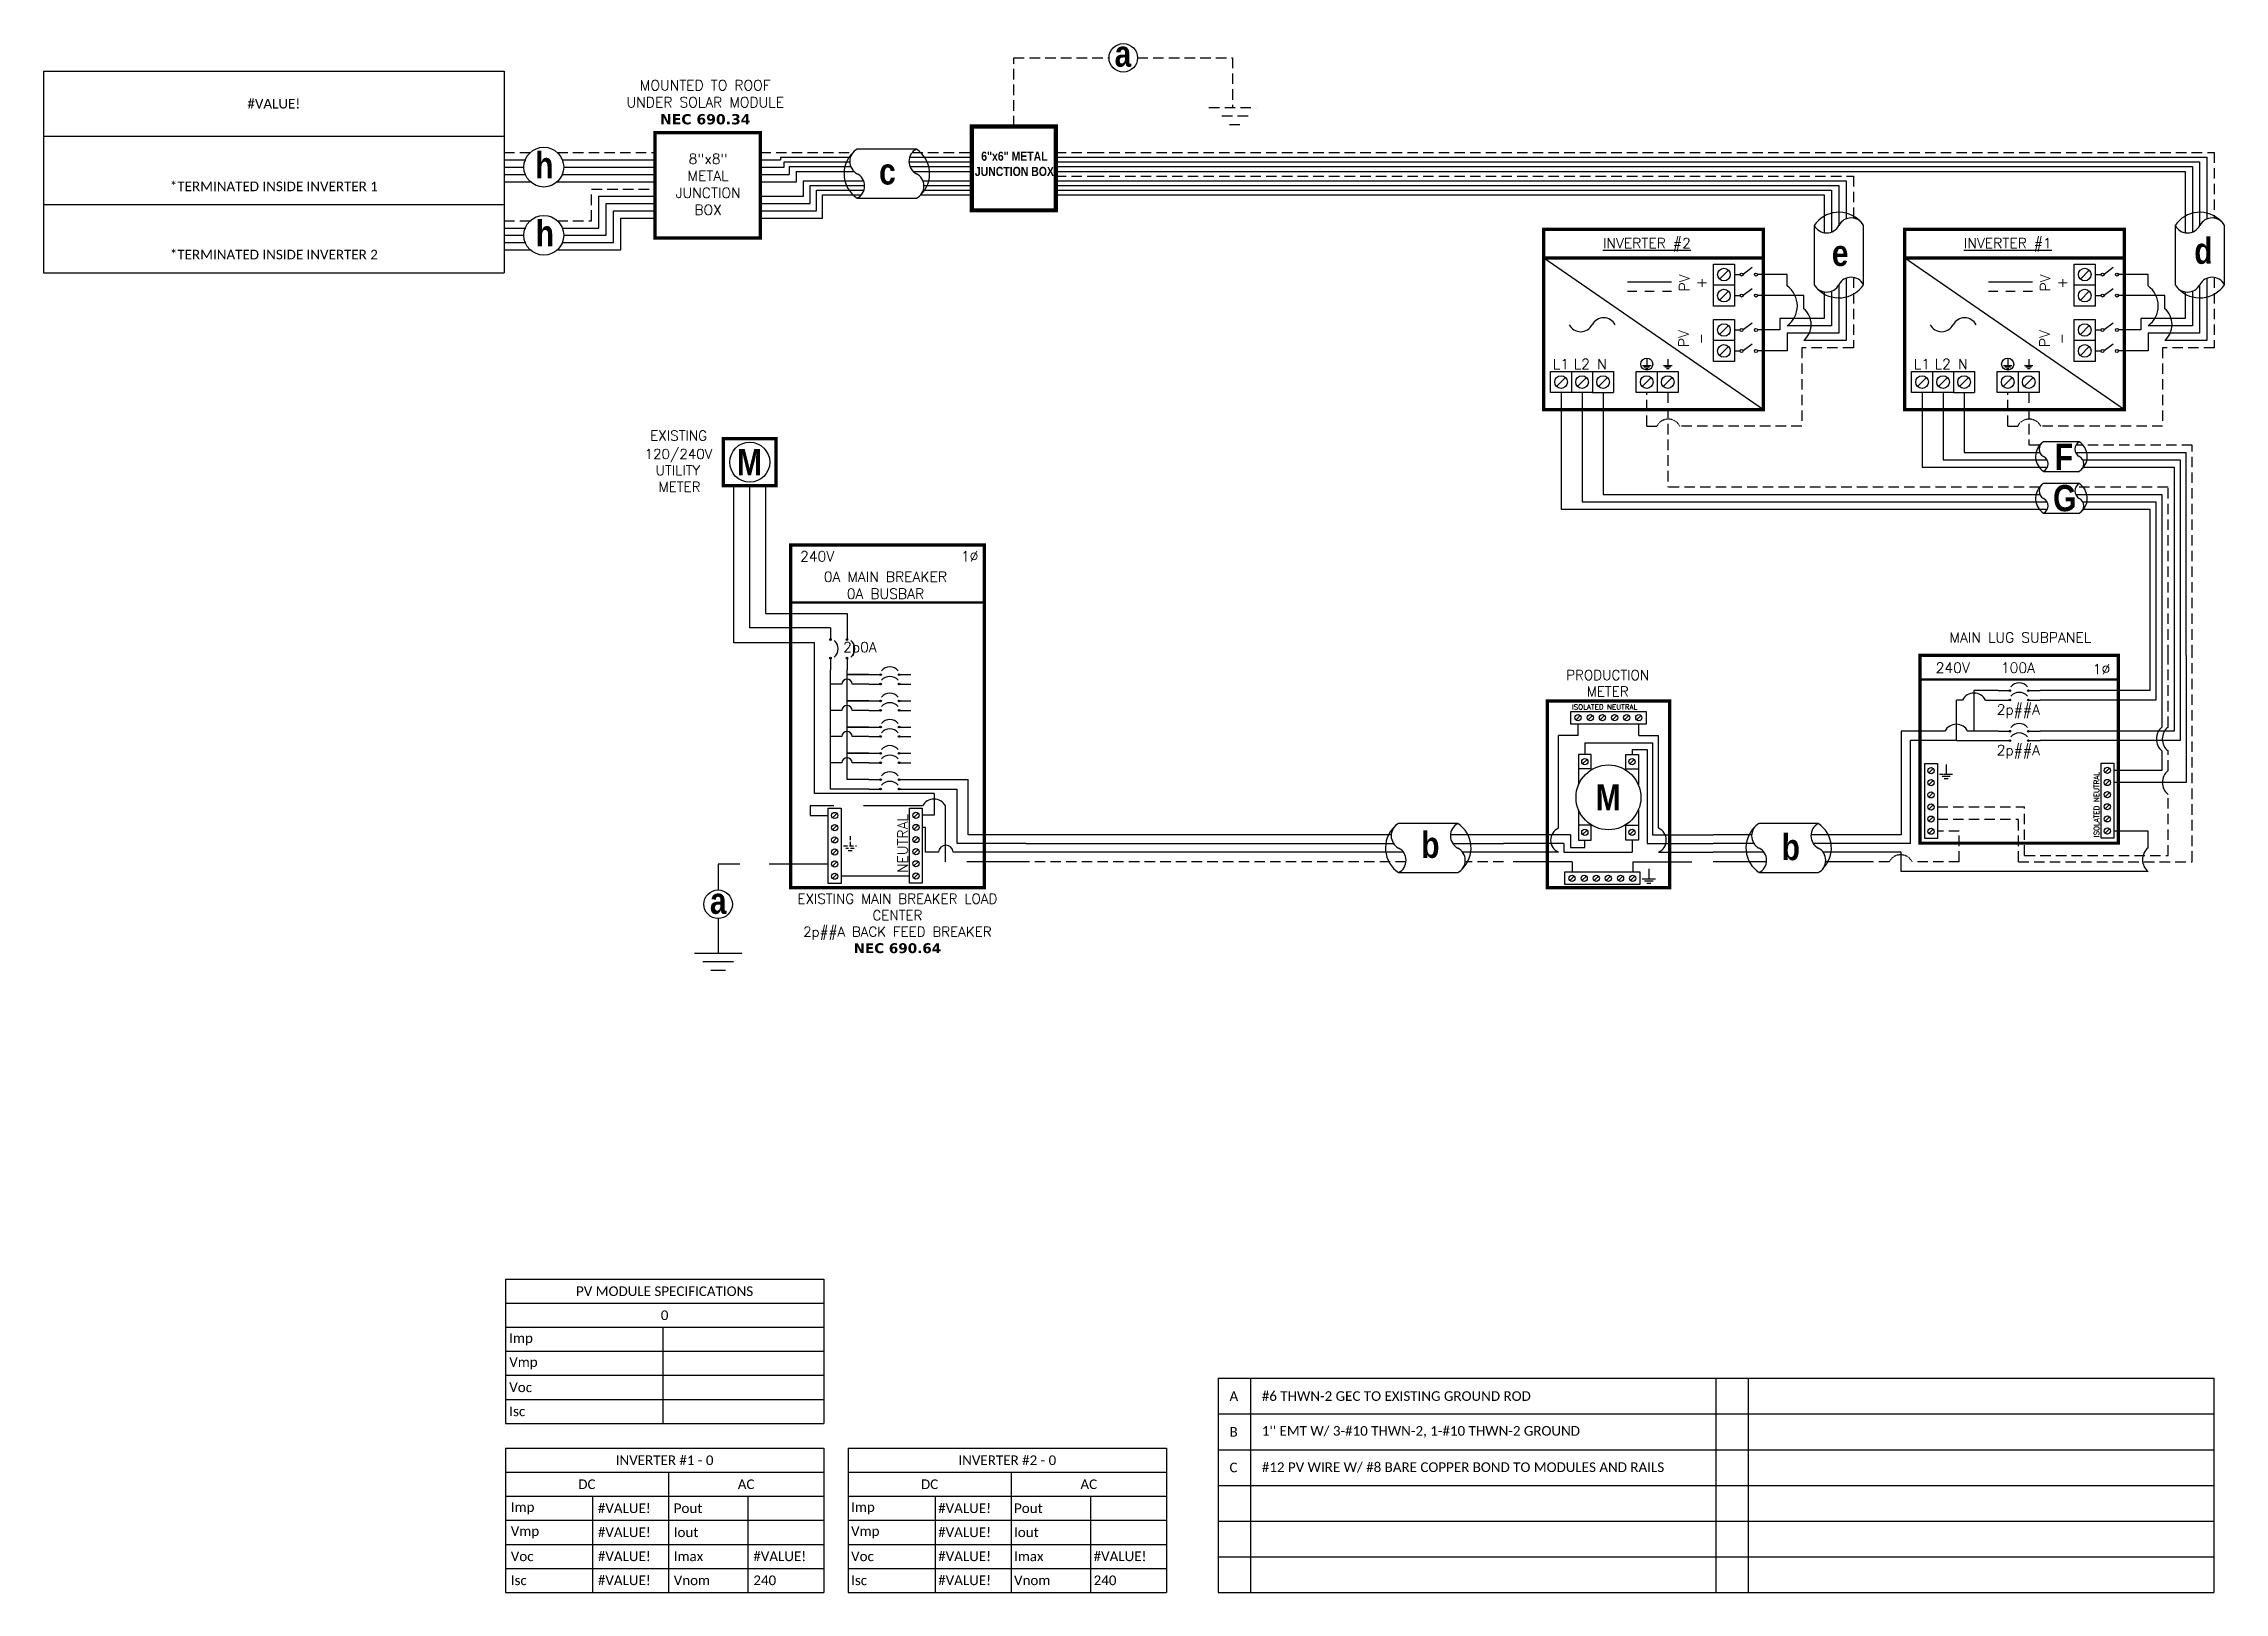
# Model space of a CAD drawing. Header units: feet. Extents: x 7090 to 7872, y 15293 to 15848.
import ezdxf

# ---------------------------------------------------------------- set-up
doc = ezdxf.new("R2010")
doc.units = ezdxf.units.FT
doc.header["$MEASUREMENT"] = 0
doc.linetypes.add('HIDDEN', pattern=[0.375, 0.25, -0.125])
for name, color, linetype in [('ONE LINE BLOCKS', 7, 'Continuous'), ('TABLES', 7, 'Continuous'), ('TEXT', 7, 'Continuous'), ('Z - TITLEBLOCK TXT', 7, 'Continuous')]:
    doc.layers.add(name, color=color, linetype=linetype)
doc.styles.add('ONE LINE TXT', font='techb___.ttf')
doc.styles.get("Standard").update_dxf_attribs({"font": 'simplex.shx'})

msp = doc.modelspace()

# ---------------------------------------------------------------- texts
at = {"layer": 'ONE LINE BLOCKS', "color": 1, "linetype": 'Continuous', "insert": (7438.22, 15809.36), "char_height": 3.2756, "width": 28.3929, "attachment_point": 2, "style": 'ONE LINE TXT'}
msp.add_mtext('6"x6" METAL JUNCTION BOX  ', dxfattribs=at)
at = {"layer": 'TABLES', "color": 1, "linetype": 'Continuous'}
for s, p in [('%%UINVERTER #2', (7649.27, 15774.7)), ('%%UINVERTER #1', (7778.7, 15774.7))]:
    msp.add_text(s, height=3.6576, dxfattribs=at).set_placement(p)
at = {"layer": 'TEXT', "color": 1, "attachment_point": 5}
for s, width, gutter_width, insert, char_height in [(' \\PMOUNTED TO ROOF \\PUNDER SOLAR MODULE\\P{\\fVerdana|b1|i0|c0|p34;NEC 690.34}', 70.2138, 7.17, (7327.36, 15830.09), 3.6576), ('8"x8" METAL JUNCTION BOX ', 0.4767, 7.17, (7328.39, 15797.64), 3.6576), ('L1', 0.1481, 0.75, (7634.22, 15733.13), 3.658), ('L2', 0.1481, 0.75, (7641.68, 15733.16), 3.658), ('N', 0.1481, 0.75, (7648.93, 15733.1), 3.66), ('L1', 0.1481, 0.75, (7763.65, 15733.13), 3.658), ('L2', 0.1481, 0.75, (7771.11, 15733.16), 3.658), ('N', 0.1481, 0.75, (7778.36, 15733.1), 3.66)]:
    msp.add_mtext_dynamic_manual_height_columns(s, width=width, gutter_width=gutter_width, heights=[0], dxfattribs=dict(at, insert=insert, char_height=char_height))
at = {"layer": 'TEXT', "color": 1, "char_height": 3.658, "attachment_point": 5, "rotation": 90}
for s, width, insert in [('PV +', 2.8378, (7681.49, 15762.26)), ('PV +', 2.8378, (7810.92, 15762.26)), ('PV -', 2.8013, (7681.26, 15742.28)), ('PV -', 2.8013, (7810.7, 15742.28))]:
    msp.add_mtext_dynamic_manual_height_columns(s, width=width, gutter_width=0.75, heights=[0], dxfattribs=dict(at, insert=insert))
at = {"layer": 'Z - TITLEBLOCK TXT', "color": 1, "linetype": 'Continuous', "char_height": 9.3833, "attachment_point": 1, "style": 'ONE LINE TXT'}
for s, insert in [('{\\W1;\\C256;a}', (7474.15, 15849.19)), ('{\\W1;\\C256;h}', (7266.37, 15809.21)), ('{\\W1;\\C256;c}', (7389.7, 15806.95)), ('{\\W1;\\C256;h}', (7266.57, 15784.74)), ('{\\W1;\\C256;e}', (7731.35, 15777.71)), ('{\\W1;\\C256;d}', (7861.32, 15778.5)), ('{\\W1;\\C256;F}', (7811.3, 15704.59)), ('{\\W1;\\C256;G}', (7810.69, 15689.77)), ('{\\W1;\\C256;b}', (7584.1, 15565.4)), ('{\\W1;\\C256;b}', (7713.35, 15564.59))]:
    msp.add_mtext_dynamic_manual_height_columns(s, width=0.1385, gutter_width=2.13, heights=[0], dxfattribs=dict(at, insert=insert))

# ---------------------------------------------------------------- blocks, each defined once
blk = doc.blocks.new('*T13')
at = {"layer": 'Z - TITLEBLOCK TXT', "color": 0, "lineweight": -2, "transparency": 16777216}
for p, q in [((0, 0), (165.11, 0)), ((0, 0), (0, -72.27)), ((165.11, 0), (165.11, -72.27)), ((0, -23.32), (165.11, -23.32)), ((0, -47.8), (165.11, -47.8)), ((0, -72.27), (165.11, -72.27))]:
    blk.add_line(p, q, dxfattribs=at)
at = {"layer": 'Z - TITLEBLOCK TXT', "color": 0, "linetype": 'Continuous', "transparency": 16777216, "char_height": 3.4544, "width": 156.9097, "attachment_point": 5}
for s, insert in [('{\\fCalibri|b0|i0|c0;#VALUE!', (82.56, -11.66)), ('{\\fCalibri|b0|i0|c0;^J^J*TERMINATED INSIDE INVERTER 1', (82.56, -35.56)), ('{\\fCalibri|b0|i0|c0;^J^J*TERMINATED INSIDE INVERTER 2', (82.56, -60.03))]:
    blk.add_mtext(s, dxfattribs=dict(at, insert=insert))
blk = doc.blocks.new('*U16')
at = {"layer": 'ONE LINE BLOCKS', "linetype": 'Continuous'}
h = blk.add_hatch(color=1, dxfattribs=at)
h.dxf.hatch_style = 1
edge = h.paths.add_edge_path()
edge.add_arc((32.25, -12.65), 0.291, 0, 360)
h = blk.add_hatch(color=1, dxfattribs=at)
h.dxf.hatch_style = 1
edge = h.paths.add_edge_path()
edge.add_arc((38.92, -12.65), 0.291, 0, 360)
h = blk.add_hatch(color=1, dxfattribs=at)
h.dxf.hatch_style = 1
edge = h.paths.add_edge_path()
edge.add_arc((32.25, -16.02), 0.291, 0, 360)
h = blk.add_hatch(color=1, dxfattribs=at)
h.dxf.hatch_style = 1
edge = h.paths.add_edge_path()
edge.add_arc((38.92, -16.02), 0.291, 0, 360)
h = blk.add_hatch(color=1, dxfattribs=at)
h.dxf.hatch_style = 1
edge = h.paths.add_edge_path()
edge.add_arc((32.25, -27.21), 0.291, 0, 360)
h = blk.add_hatch(color=1, dxfattribs=at)
h.dxf.hatch_style = 1
edge = h.paths.add_edge_path()
edge.add_arc((32.25, -30.59), 0.291, 0, 360)
h = blk.add_hatch(color=1, dxfattribs=at)
h.dxf.hatch_style = 1
edge = h.paths.add_edge_path()
edge.add_arc((38.92, -27.21), 0.291, 0, 360)
h = blk.add_hatch(color=1, dxfattribs=at)
h.dxf.hatch_style = 1
edge = h.paths.add_edge_path()
edge.add_arc((38.92, -30.59), 0.291, 0, 360)
at = {"color": 7, "linetype": 'Continuous'}
for p, q in [((82.46, 0), (82.46, -12.65)), ((91.16, 0), (91.16, -27.21)), ((28.05, -12.65), (19.39, -12.65)), ((19.39, -12.65), (19.39, -27.21)), ((82.46, -12.65), (43.12, -12.65)), ((8.98, -27.21), (-6.7, -27.21)), ((-6.7, -27.21), (-6.7, -64.37)), ((28.05, -27.21), (17.22, -27.21)), ((91.16, -27.21), (43.12, -27.21)), ((-6.7, -64.37), (-20.02, -64.37))]:
    blk.add_line(p, q, dxfattribs=at)
at = {"color": 10, "linetype": 'Continuous'}
for p, q in [((84.64, 0), (84.64, -16.02)), ((93.34, 0), (93.34, -30.59)), ((13.1, -30.59), (13.1, -16.02)), ((15.27, -16.02), (13.1, -16.02)), ((23.51, -16.02), (28.05, -16.02)), ((84.64, -16.02), (43.12, -16.02)), ((13.1, -30.59), (-3.41, -30.59)), ((-3.41, -67.54), (-3.41, -30.59)), ((13.1, -30.59), (28.05, -30.59)), ((93.34, -30.59), (43.12, -30.59)), ((-3.41, -67.54), (-20.02, -67.54))]:
    blk.add_line(p, q, dxfattribs=at)
at = {"color": 253, "linetype": 'Continuous'}
for p, q in [((86.81, 0), (86.81, -25.72)), ((95.51, 0), (95.51, -45.61)), ((86.81, -34.27), (86.81, -41.26)), ((86.81, -41.26), (69.51, -41.26)), ((95.51, -45.61), (69.51, -45.61)), ((81.85, -63.01), (69.51, -63.01)), ((81.85, -69.04), (81.85, -63.01)), ((-6.7, -70.59), (-20.02, -70.59)), ((-6.7, -77.59), (-6.7, -70.59)), ((81.85, -77.59), (-6.7, -77.59))]:
    blk.add_line(p, q, dxfattribs=at)
at = {"color": 10, "linetype": 'Continuous'}
blk.add_arc((19.39, -18.18), 4.65, 27.66392, 152.33608, dxfattribs=at)
at = {"color": 7, "linetype": 'Continuous'}
blk.add_arc((13.1, -29.37), 4.65, 27.66392, 152.33608, dxfattribs=at)
at = {"color": 253, "linetype": 'Continuous'}
for centre in [(90.39, -29.99), (85.42, -73.31)]:
    blk.add_arc(centre, 5.58, 129.92155, 230.07845, dxfattribs=at)
at = {"layer": 'ONE LINE BLOCKS', "lineweight": 50}
blk.add_line((0, -8.7), (71.17, -8.7), dxfattribs=at)
at = {"layer": 'ONE LINE BLOCKS', "lineweight": 50, "const_width": 1.19}
blk.add_lwpolyline([(0, -67.37), (0, 0), (71.17, 0), (71.17, -67.37)], close=True, dxfattribs=at)
at = {"layer": 'TEXT', "color": 92, "linetype": 'HIDDEN', "ltscale": 15}
for p, q in [((88.99, -25.72), (88.99, 0)), ((97.69, -74.03), (97.69, 0)), ((88.99, -41.34), (88.99, -34.27)), ((6.27, -54.39), (37.56, -54.39)), ((37.56, -71.85), (37.56, -54.39)), ((88.99, -71.85), (88.99, -49.89)), ((6.27, -58.74), (35.36, -58.74)), ((35.36, -74.03), (35.36, -58.74)), ((14.11, -63.09), (6.27, -63.09)), ((14.11, -74.03), (14.11, -63.09)), ((-11.01, -74.03), (-20.02, -74.03)), ((14.11, -74.03), (-2.77, -74.03)), ((35.36, -74.03), (97.69, -74.03)), ((37.56, -71.85), (88.99, -71.85))]:
    blk.add_line(p, q, dxfattribs=at)
at = {"layer": 'TEXT', "color": 92, "linetype": 'HIDDEN', "flags": 128}
for points in [[(7.04, -42.61), (11.72, -42.61)], [(10.91, -43.48), (7.85, -43.48)], [(10.1, -44.35), (8.66, -44.35)], [(9.38, -39.11), (9.38, -42.61)]]:
    blk.add_lwpolyline(points, dxfattribs=at)
at = {"layer": 'TEXT', "color": 92, "linetype": 'Continuous', "ltscale": 4}
for centre in [(92.46, -29.99), (92.46, -45.61)]:
    blk.add_arc(centre, 5.51, 129.05896, 230.94104, dxfattribs=at)
at = {"layer": 'TEXT', "color": 92, "linetype": 'HIDDEN', "ltscale": 0.3}
blk.add_arc((-6.89, -76.19), 4.65, 27.66392, 152.33608, dxfattribs=at)
at = {"layer": 'Z - TITLEBLOCK TXT', "color": 1, "linetype": 'Continuous'}
for p, q in [((1.73, -65.68), (1.73, -38.74)), ((1.73, -38.74), (6.27, -38.74)), ((6.27, -38.74), (6.27, -65.68)), ((64.97, -65.61), (64.97, -38.67)), ((64.97, -38.67), (69.51, -38.67)), ((69.51, -38.67), (69.51, -65.61)), ((6.27, -65.68), (1.73, -65.68)), ((69.51, -65.61), (64.97, -65.61))]:
    blk.add_line(p, q, dxfattribs=at)
at = {"layer": 'Z - TITLEBLOCK TXT', "color": 4, "linetype": 'Continuous'}
for p, q in [((4.79, -40.55), (3.22, -42.12)), ((4.79, -44.9), (3.22, -46.47)), ((68.02, -40.48), (66.45, -42.05)), ((68.02, -44.83), (66.45, -46.4)), ((4.79, -49.25), (3.22, -50.82)), ((4.79, -53.6), (3.22, -55.17)), ((68.02, -49.18), (66.45, -50.75)), ((68.02, -53.53), (66.45, -55.1)), ((4.79, -57.95), (3.22, -59.52)), ((4.79, -62.3), (3.22, -63.87)), ((68.02, -57.88), (66.45, -59.45)), ((68.02, -62.23), (66.45, -63.8))]:
    blk.add_line(p, q, dxfattribs=at)
at = {"layer": 'Z - TITLEBLOCK TXT', "color": 1, "linetype": 'Continuous', "flags": 128}
for points in [[(28.05, -12.65), (32.25, -12.65)], [(28.05, -12.65), (32.25, -12.65)], [(38.92, -12.65), (43.12, -12.65)], [(28.05, -16.02), (32.25, -16.02)], [(28.05, -16.02), (32.25, -16.02)], [(38.92, -16.02), (43.12, -16.02)], [(28.05, -27.21), (32.25, -27.21)], [(28.05, -27.21), (32.25, -27.21)], [(28.05, -30.59), (32.25, -30.59)], [(28.05, -30.59), (32.25, -30.59)], [(38.92, -27.21), (43.12, -27.21)], [(38.92, -30.59), (43.12, -30.59)]]:
    blk.add_lwpolyline(points, dxfattribs=at)
at = {"layer": 'Z - TITLEBLOCK TXT', "color": 1, "linetype": 'Continuous'}
for centre in [(32.25, -12.65), (38.92, -12.65), (32.25, -16.02), (38.92, -16.02), (32.25, -27.21), (32.25, -30.59), (38.92, -27.21), (38.92, -30.59)]:
    blk.add_circle(centre, 0.291, dxfattribs=at)
at = {"layer": 'Z - TITLEBLOCK TXT', "color": 4, "linetype": 'Continuous'}
for centre in [(4, -41.33), (4, -45.69), (67.24, -41.26), (67.24, -45.61), (4, -50.04), (4, -54.39), (67.24, -49.96), (67.24, -54.31), (4, -58.74), (4, -63.09), (67.24, -58.66), (67.24, -63.01)]:
    blk.add_circle(centre, 1.11, dxfattribs=at)
at = {"layer": 'Z - TITLEBLOCK TXT', "color": 1, "linetype": 'Continuous'}
for centre in [(35.58, -13.84), (35.58, -17.22), (35.58, -28.4), (35.58, -31.78)]:
    blk.add_arc(centre, 3.93, 40.3392, 139.6608, dxfattribs=at)
at = {"layer": 'TABLES', "color": 1, "linetype": 'Continuous'}
for p in [(27.55, -21.26), (27.55, -35.82)]:
    blk.add_text('2p##A', height=3.658, dxfattribs=at).set_placement(p)
at = {"layer": 'TABLES', "color": 4, "linetype": 'Continuous'}
blk.add_text('ISOLATED NEUTRAL', height=1.8743, rotation=90, dxfattribs=at).set_placement((64.31, -65.25))
at = {"layer": 'TEXT', "color": 1, "attachment_point": 5}
for s, width, gutter_width, insert, char_height in [('MAIN LUG SUBPANEL ', 62.3984, 7.17, (36.04, 6.43), 3.6576), ('240V', 0.1481, 0.75, (11.79, -4.45), 3.658), ('100A', 0.1481, 0.75, (35.17, -4.45), 3.658), ('1∅', 0.1481, 0.75, (65.15, -4.96), 3.658)]:
    blk.add_mtext_dynamic_manual_height_columns(s, width=width, gutter_width=gutter_width, heights=[0], dxfattribs=dict(at, insert=insert, char_height=char_height))
blk = doc.blocks.new('M_METER PAN')
at = {"color": 253, "linetype": 'Continuous'}
for p, q in [((4.73, 8.02), (4.73, 8.75)), ((8.59, 8.02), (8.59, 8.75)), ((4.73, 8.02), (3.48, 8.02)), ((3.48, 2.14), (3.48, 8.02)), ((8.59, 8.02), (9.84, 8.02)), ((9.84, 2.14), (9.84, 8.02)), ((3.48, 0.61), (0, 0.61)), ((9.84, 0.61), (13.32, 0.61))]:
    blk.add_line(p, q, dxfattribs=at)
at = {"color": 7, "linetype": 'Continuous'}
for p, q in [((5.16, 7.56), (5.16, 6.82)), ((5.16, 7.56), (9.47, 7.56)), ((9.47, 7.56), (9.47, 1.71)), ((4.25, 1.71), (0, 1.71)), ((4.25, 1.71), (4.25, 0.9)), ((9.47, 1.71), (13.32, 1.71)), ((4.25, 0.9), (5.16, 0.9)), ((5.16, 0.9), (5.16, 1.37))]:
    blk.add_line(p, q, dxfattribs=at)
at = {"color": 10, "linetype": 'Continuous'}
for p, q in [((8.16, 7.14), (8.16, 6.82)), ((8.16, 7.14), (9.12, 7.14)), ((9.12, 7.14), (9.12, 1.15)), ((3.83, 1.15), (0, 1.15)), ((3.83, 1.15), (3.83, 0.61)), ((3.83, 0.61), (8.16, 0.61)), ((8.16, 1.37), (8.16, 0.61)), ((9.12, 1.15), (13.32, 1.15))]:
    blk.add_line(p, q, dxfattribs=at)
at = {"color": 1, "linetype": 'Continuous'}
for p, q in [((5.57, 5.9), (4.76, 5.9)), ((7.76, 5.9), (8.56, 5.9)), ((5.57, 2.33), (4.76, 2.33)), ((7.76, 2.33), (8.56, 2.33))]:
    blk.add_line(p, q, dxfattribs=at)
at = {"color": 253, "linetype": 'Continuous'}
for centre, start, end in [((3.82, 1.37), 113.9997, 246.0003), ((9.5, 1.37), 293.9997, 66.0003)]:
    blk.add_arc(centre, 0.835, start, end, dxfattribs=at)
at = {"layer": 'ONE LINE BLOCKS', "lineweight": 50, "const_width": 0.21}
blk.add_lwpolyline([(2.77, -1.65), (2.77, 10.22), (10.55, 10.22), (10.55, -1.65)], close=True, dxfattribs=at)
at = {"layer": 'TEXT', "color": 92, "linetype": 'HIDDEN', "ltscale": 15}
for p, q in [((4.35, 0), (0, 0)), ((4.35, 0), (4.35, -0.65)), ((8.2, 0), (8.2, -0.65)), ((8.2, 0), (13.32, 0))]:
    blk.add_line(p, q, dxfattribs=at)
at = {"layer": 'TEXT', "color": 92, "linetype": 'Continuous', "flags": 128}
for points in [[(8.81, -1.08), (9.64, -1.08)], [(9.5, -1.23), (8.96, -1.23)], [(9.35, -1.38), (9.1, -1.38)], [(9.23, -0.46), (9.23, -1.08)]]:
    blk.add_lwpolyline(points, dxfattribs=at)
at = {"layer": 'TEXT', "linetype": 'Continuous'}
blk.add_circle((6.66, 4.09), 2.06, dxfattribs=at)
at = {"layer": 'Z - TITLEBLOCK TXT', "color": 1, "linetype": 'Continuous'}
for p, q in [((4.27, 8.75), (4.27, 9.55)), ((4.27, 9.55), (9.05, 9.55)), ((9.05, 8.75), (4.27, 8.75)), ((9.05, 9.55), (9.05, 8.75)), ((4.76, 6.82), (4.76, 4.89)), ((5.57, 6.82), (4.76, 6.82)), ((5.57, 5.84), (5.57, 6.82)), ((7.76, 5.84), (7.76, 6.82)), ((7.76, 6.82), (8.56, 6.82)), ((8.56, 6.82), (8.56, 4.89)), ((4.76, 3.3), (4.76, 1.37)), ((8.56, 3.3), (8.56, 1.37)), ((5.57, 1.37), (5.57, 2.35)), ((7.76, 1.37), (7.76, 2.35)), ((4.76, 1.37), (5.57, 1.37)), ((8.56, 1.37), (7.76, 1.37)), ((3.89, -1.45), (3.89, -0.65)), ((3.89, -0.65), (8.66, -0.65)), ((8.66, -0.65), (8.66, -1.45)), ((8.66, -1.45), (3.89, -1.45))]:
    blk.add_line(p, q, dxfattribs=at)
at = {"layer": 'Z - TITLEBLOCK TXT', "color": 4, "linetype": 'Continuous'}
for p, q in [((4.87, 9.29), (4.6, 9.01)), ((5.64, 9.29), (5.37, 9.01)), ((6.42, 9.29), (6.14, 9.01)), ((7.19, 9.29), (6.91, 9.01)), ((7.96, 9.29), (7.68, 9.01)), ((8.73, 9.29), (8.45, 9.01)), ((5.3, 6.5), (5.02, 6.22)), ((8.3, 6.5), (8.02, 6.22)), ((5.3, 2.01), (5.02, 1.73)), ((8.3, 2.01), (8.02, 1.73)), ((4.49, -0.91), (4.21, -1.19)), ((5.26, -0.91), (4.98, -1.19)), ((6.03, -0.91), (5.75, -1.19)), ((6.8, -0.91), (6.52, -1.19)), ((7.57, -0.91), (7.29, -1.19)), ((8.34, -0.91), (8.06, -1.19))]:
    blk.add_line(p, q, dxfattribs=at)
for centre in [(4.73, 9.15), (5.51, 9.15), (6.28, 9.15), (7.05, 9.15), (7.82, 9.15), (8.59, 9.15), (5.16, 6.36), (8.16, 6.36), (5.16, 1.87), (8.16, 1.87), (4.35, -1.05), (5.12, -1.05), (5.89, -1.05), (6.66, -1.05), (7.43, -1.05), (8.2, -1.05)]:
    blk.add_circle(centre, 0.197, dxfattribs=at)
at = {"layer": 'TABLES', "color": 4, "linetype": 'Continuous'}
blk.add_text('ISOLATED NEUTRAL', height=0.3321, dxfattribs=at).set_placement((4.34, 9.67))
at = {"layer": 'TEXT', "color": 1, "insert": (6.61, 11.34), "char_height": 0.6278, "attachment_point": 5}
blk.add_mtext_dynamic_manual_height_columns('PRODUCTION METER', width=1.3203, gutter_width=7.17, heights=[0], dxfattribs=at)
at = {"layer": 'Z - TITLEBLOCK TXT', "color": 253, "linetype": 'Continuous', "style": 'ONE LINE TXT'}
blk.add_text('M', height=1.66, dxfattribs=at).set_placement((5.85, 3.26))
blk = doc.blocks.new('*U15')
at = {"color": 0}
blk.add_blockref('M_METER PAN', (0, 0), dxfattribs=at)
blk = doc.blocks.new('*U8')
at = {"color": 7, "linetype": 'Continuous'}
for p, q in [((2.44, 1.71), (0, 1.71)), ((6.67, 2.43), (2.91, 2.43)), ((9.57, 1.71), (6.2, 1.71)), ((2.91, -0.69), (6.67, -0.69))]:
    blk.add_line(p, q, dxfattribs=at)
at = {"color": 10, "linetype": 'Continuous'}
for p, q in [((2.59, 1.15), (0, 1.15)), ((9.57, 1.15), (6.35, 1.15))]:
    blk.add_line(p, q, dxfattribs=at)
at = {"color": 253, "linetype": 'Continuous'}
for p, q in [((3.21, 0.61), (0, 0.61)), ((9.57, 0.61), (6.97, 0.61))]:
    blk.add_line(p, q, dxfattribs=at)
at = {"color": 7, "linetype": 'Continuous'}
for centre, start, end in [((3.94, 0.87), 133.9732, 236.4265), ((5.63, 0.87), 313.9732, 56.4265)]:
    blk.add_arc(centre, 1.87, start, end, dxfattribs=at)
at = {"layer": 'TEXT', "color": 92, "linetype": 'HIDDEN', "ltscale": 15}
for p, q in [((3.37, 0), (0, 0)), ((9.57, 0), (7.14, 0))]:
    blk.add_line(p, q, dxfattribs=at)
at = {"layer": 'Z - TITLEBLOCK TXT', "linetype": 'Continuous'}
for centre, start, end in [((3.31, 1.65), 117.6639, 242.3361), ((7.08, 1.65), 117.6639, 242.3361), ((2.5, 0.09), 297.6639, 62.3361), ((6.26, 0.09), 297.6639, 62.3361)]:
    blk.add_arc(centre, 0.882, start, end, dxfattribs=at)
blk = doc.blocks.new('M_MAIN BREAKER')
at = {"layer": 'ONE LINE BLOCKS', "linetype": 'Continuous'}
h = blk.add_hatch(color=1, dxfattribs=at)
h.dxf.hatch_style = 1
edge = h.paths.add_edge_path()
edge.add_arc((-12.42, 14.12), 0.0515, 0, 360)
h = blk.add_hatch(color=1, dxfattribs=at)
h.dxf.hatch_style = 1
edge = h.paths.add_edge_path()
edge.add_arc((-11.37, 14.12), 0.0515, 0, 360)
h = blk.add_hatch(color=1, dxfattribs=at)
h.dxf.hatch_style = 1
edge = h.paths.add_edge_path()
edge.add_arc((-12.42, 12.94), 0.0515, 0, 360)
h = blk.add_hatch(color=1, dxfattribs=at)
h.dxf.hatch_style = 1
edge = h.paths.add_edge_path()
edge.add_arc((-11.37, 12.94), 0.0515, 0, 360)
h = blk.add_hatch(color=1, dxfattribs=at)
h.dxf.hatch_style = 1
edge = h.paths.add_edge_path()
edge.add_arc((-9.24, 11.89), 0.0515, 0, 360)
h = blk.add_hatch(color=1, dxfattribs=at)
h.dxf.hatch_style = 1
edge = h.paths.add_edge_path()
edge.add_arc((-9.24, 11.29), 0.0515, 0, 360)
h = blk.add_hatch(color=1, dxfattribs=at)
h.dxf.hatch_style = 1
edge = h.paths.add_edge_path()
edge.add_arc((-8.06, 11.89), 0.0515, 0, 360)
h = blk.add_hatch(color=1, dxfattribs=at)
h.dxf.hatch_style = 1
edge = h.paths.add_edge_path()
edge.add_arc((-8.06, 11.29), 0.0515, 0, 360)
h = blk.add_hatch(color=1, dxfattribs=at)
h.dxf.hatch_style = 1
edge = h.paths.add_edge_path()
edge.add_arc((-9.24, 10.22), 0.0515, 0, 360)
h = blk.add_hatch(color=1, dxfattribs=at)
h.dxf.hatch_style = 1
edge = h.paths.add_edge_path()
edge.add_arc((-8.06, 10.22), 0.0515, 0, 360)
h = blk.add_hatch(color=1, dxfattribs=at)
h.dxf.hatch_style = 1
edge = h.paths.add_edge_path()
edge.add_arc((-9.24, 9.62), 0.0515, 0, 360)
h = blk.add_hatch(color=1, dxfattribs=at)
h.dxf.hatch_style = 1
edge = h.paths.add_edge_path()
edge.add_arc((-9.24, 8.56), 0.0515, 0, 360)
h = blk.add_hatch(color=1, dxfattribs=at)
h.dxf.hatch_style = 1
edge = h.paths.add_edge_path()
edge.add_arc((-8.06, 9.62), 0.0515, 0, 360)
h = blk.add_hatch(color=1, dxfattribs=at)
h.dxf.hatch_style = 1
edge = h.paths.add_edge_path()
edge.add_arc((-8.06, 8.56), 0.0515, 0, 360)
h = blk.add_hatch(color=1, dxfattribs=at)
h.dxf.hatch_style = 1
edge = h.paths.add_edge_path()
edge.add_arc((-9.24, 7.96), 0.0515, 0, 360)
h = blk.add_hatch(color=1, dxfattribs=at)
h.dxf.hatch_style = 1
edge = h.paths.add_edge_path()
edge.add_arc((-9.24, 6.89), 0.0515, 0, 360)
h = blk.add_hatch(color=1, dxfattribs=at)
h.dxf.hatch_style = 1
edge = h.paths.add_edge_path()
edge.add_arc((-8.06, 7.96), 0.0515, 0, 360)
h = blk.add_hatch(color=1, dxfattribs=at)
h.dxf.hatch_style = 1
edge = h.paths.add_edge_path()
edge.add_arc((-8.06, 6.89), 0.0515, 0, 360)
h = blk.add_hatch(color=1, dxfattribs=at)
h.dxf.hatch_style = 1
edge = h.paths.add_edge_path()
edge.add_arc((-9.24, 6.29), 0.0515, 0, 360)
h = blk.add_hatch(color=1, dxfattribs=at)
h.dxf.hatch_style = 1
edge = h.paths.add_edge_path()
edge.add_arc((-8.06, 6.29), 0.0515, 0, 360)
h = blk.add_hatch(color=1, dxfattribs=at)
h.dxf.hatch_style = 1
edge = h.paths.add_edge_path()
edge.add_arc((-9.24, 5.22), 0.0515, 0, 360)
h = blk.add_hatch(color=1, dxfattribs=at)
h.dxf.hatch_style = 1
edge = h.paths.add_edge_path()
edge.add_arc((-9.24, 4.62), 0.0515, 0, 360)
h = blk.add_hatch(color=1, dxfattribs=at)
h.dxf.hatch_style = 1
edge = h.paths.add_edge_path()
edge.add_arc((-8.06, 5.22), 0.0515, 0, 360)
h = blk.add_hatch(color=1, dxfattribs=at)
h.dxf.hatch_style = 1
edge = h.paths.add_edge_path()
edge.add_arc((-8.06, 4.62), 0.0515, 0, 360)
at = {"color": 10, "linetype": 'Continuous'}
for p, q in [((-4.38, 1.15), (-4.38, 4.62)), ((-3.66, 4.62), (-3.66, 4.62)), ((-3.66, 4.62), (-3.66, 4.62)), ((0, 1.15), (-4.38, 1.15))]:
    blk.add_line(p, q, dxfattribs=at)
at = {"color": 7, "linetype": 'Continuous'}
for p, q in [((-3.67, 1.71), (-3.67, 5.22)), ((0, 1.71), (-3.67, 1.71))]:
    blk.add_line(p, q, dxfattribs=at)
at = {"color": 253, "linetype": 'Continuous'}
for p, q in [((-6.38, 2.18), (-6.59, 2.18)), ((-6.38, 0.61), (-6.38, 2.18)), ((-5.56, 0.61), (-6.38, 0.61)), ((0, 0.61), (-4.63, 0.61))]:
    blk.add_line(p, q, dxfattribs=at)
at = {"color": 7, "linetype": 'Continuous'}
blk.add_circle((-19.56, -2.7), 0.906, dxfattribs=at)
at = {"color": 253, "linetype": 'Continuous'}
blk.add_arc((-5.09, 0.58), 0.468, 3.2819, 176.7181, dxfattribs=at)
at = {"layer": 'ONE LINE BLOCKS', "lineweight": 50}
for p, q in [((-19.22, 23.9), (-19.22, 26.89)), ((-19.22, 26.89), (-15.88, 26.89)), ((-15.88, 26.89), (-15.88, 23.9)), ((-15.88, 23.9), (-19.22, 23.9)), ((-14.96, 16.47), (-2.64, 16.47))]:
    blk.add_line(p, q, dxfattribs=at)
at = {"layer": 'ONE LINE BLOCKS', "lineweight": 50, "const_width": 0.21}
for points in [[(-19.22, 23.9), (-19.22, 26.89), (-15.88, 26.89), (-15.88, 23.9)], [(-14.96, -1.65), (-14.96, 20.13), (-2.64, 20.13), (-2.64, -1.65)]]:
    blk.add_lwpolyline(points, close=True, dxfattribs=at)
at = {"layer": 'TEXT', "color": 92, "linetype": 'HIDDEN', "ltscale": 15}
for p, q in [((-13.72, 3.55), (-13.72, 2.94)), ((-6.58, 3.55), (-13.72, 3.55)), ((-13.72, 2.94), (-12.56, 2.94)), ((-5.12, 0), (-5.12, 3.55)), ((0, 0), (-5.12, 0)), ((-12.56, -0.15), (-19.56, -0.15)), ((-19.56, -0.15), (-19.56, -1.8)), ((-19.56, -3.61), (-19.56, -5.8))]:
    blk.add_line(p, q, dxfattribs=at)
at = {"layer": 'TEXT', "color": 92, "linetype": 'Continuous', "ltscale": 15}
blk.add_line((-7.4, -0.92), (-11.75, -0.92), dxfattribs=at)
at = {"layer": 'TEXT', "color": 92, "linetype": 'HIDDEN', "flags": 128}
for points in [[(-11.18, 1.63), (-11.18, 1.01)], [(-11.59, 1.01), (-10.77, 1.01)], [(-10.91, 0.85), (-11.45, 0.85)], [(-11.05, 0.7), (-11.31, 0.7)]]:
    blk.add_lwpolyline(points, dxfattribs=at)
at = {"layer": 'TEXT', "color": 92, "linetype": 'Continuous', "ltscale": 4, "flags": 128}
for points in [[(-21.06, -5.8), (-18.06, -5.8)], [(-18.58, -6.36), (-20.54, -6.36)], [(-19.1, -6.91), (-20.02, -6.91)]]:
    blk.add_lwpolyline(points, dxfattribs=at)
at = {"layer": 'TEXT', "linetype": 'Continuous'}
blk.add_circle((-17.55, 25.39), 1.27, dxfattribs=at)
at = {"layer": 'TEXT', "color": 92, "linetype": 'Continuous', "ltscale": 0.3}
blk.add_arc((-5.85, 3.16), 0.824, 27.6639, 152.3361, dxfattribs=at)
at = {"layer": 'Z - TITLEBLOCK TXT', "color": 253, "linetype": 'Continuous'}
for p, q in [((-18.57, 13.92), (-18.57, 23.9)), ((-13.44, 13.92), (-18.57, 13.92)), ((-13.44, 4.34), (-13.44, 13.92)), ((-5.83, 4.34), (-13.44, 4.34)), ((-5.83, 4.34), (-5.83, 2.95)), ((-5.83, 2.95), (-6.59, 2.95))]:
    blk.add_line(p, q, dxfattribs=at)
at = {"layer": 'Z - TITLEBLOCK TXT', "color": 10, "linetype": 'Continuous'}
for p, q in [((-17.55, 14.87), (-17.55, 23.9)), ((-12.42, 14.87), (-17.55, 14.87)), ((-12.42, 4.62), (-12.42, 12.2)), ((-11.7, 11.29), (-12.42, 11.29)), ((-9.99, 11.29), (-11.04, 11.29)), ((-11.7, 9.62), (-12.42, 9.62)), ((-9.99, 9.62), (-11.04, 9.62)), ((-11.7, 7.96), (-12.42, 7.96)), ((-9.99, 7.96), (-11.04, 7.96)), ((-11.7, 6.29), (-12.42, 6.29)), ((-9.99, 6.29), (-11.04, 6.29)), ((-9.99, 4.62), (-12.42, 4.62)), ((-7.32, 4.62), (-4.38, 4.62))]:
    blk.add_line(p, q, dxfattribs=at)
at = {"layer": 'Z - TITLEBLOCK TXT', "color": 7, "linetype": 'Continuous'}
for p, q in [((-16.52, 15.77), (-16.52, 23.9)), ((-16.52, 15.77), (-11.37, 15.77)), ((-11.37, 15.77), (-11.37, 14.87)), ((-11.37, 11.89), (-11.37, 12.2)), ((-11.37, 10.22), (-11.37, 11.89)), ((-11.37, 11.89), (-9.99, 11.89)), ((-9.99, 11.89), (-11.37, 11.89)), ((-11.37, 8.56), (-11.37, 10.22)), ((-11.37, 10.22), (-9.99, 10.22)), ((-9.99, 10.22), (-11.37, 10.22)), ((-11.37, 6.89), (-11.37, 8.56)), ((-11.37, 8.56), (-9.99, 8.56)), ((-9.99, 8.56), (-11.37, 8.56)), ((-11.37, 5.22), (-11.37, 6.89)), ((-11.37, 6.89), (-9.99, 6.89)), ((-9.99, 6.89), (-11.37, 6.89)), ((-9.99, 5.22), (-11.37, 5.22)), ((-7.32, 5.22), (-3.67, 5.22))]:
    blk.add_line(p, q, dxfattribs=at)
at = {"layer": 'Z - TITLEBLOCK TXT', "color": 1, "linetype": 'Continuous'}
for p, q in [((-12.56, -1.38), (-12.56, 3.4)), ((-12.56, 3.4), (-11.75, 3.4)), ((-11.75, 3.4), (-11.75, -1.38)), ((-7.4, -1.37), (-7.4, 3.41)), ((-7.4, 3.41), (-6.59, 3.41)), ((-6.59, 3.41), (-6.59, -1.37)), ((-11.75, -1.38), (-12.56, -1.38)), ((-6.59, -1.37), (-7.4, -1.37))]:
    blk.add_line(p, q, dxfattribs=at)
at = {"layer": 'Z - TITLEBLOCK TXT', "color": 4, "linetype": 'Continuous'}
for p, q in [((-12.01, 3.07), (-12.29, 2.8)), ((-6.85, 3.09), (-7.13, 2.81)), ((-12.01, 2.3), (-12.29, 2.03)), ((-12.01, 1.53), (-12.29, 1.25)), ((-6.85, 2.32), (-7.13, 2.04)), ((-6.85, 1.55), (-7.13, 1.27)), ((-12.01, 0.76), (-12.29, 0.48)), ((-6.85, 0.78), (-7.13, 0.5)), ((-6.85, 0), (-7.13, -0.27)), ((-12.01, -0.01), (-12.29, -0.29)), ((-12.01, -0.78), (-12.29, -1.06)), ((-6.85, -0.77), (-7.13, -1.04))]:
    blk.add_line(p, q, dxfattribs=at)
at = {"layer": 'Z - TITLEBLOCK TXT', "color": 1, "linetype": 'Continuous', "flags": 128}
for points in [[(-12.42, 14.87), (-12.42, 14.12)], [(-12.42, 14.87), (-12.42, 14.12)], [(-11.37, 14.87), (-11.37, 14.12)], [(-11.37, 14.87), (-11.37, 14.12)], [(-12.42, 12.94), (-12.42, 12.2)], [(-11.37, 12.94), (-11.37, 12.2)], [(-9.99, 11.89), (-9.24, 11.89)], [(-9.99, 11.89), (-9.24, 11.89)], [(-9.99, 11.29), (-9.24, 11.29)], [(-9.99, 11.29), (-9.24, 11.29)], [(-8.06, 11.89), (-7.32, 11.89)], [(-8.06, 11.29), (-7.32, 11.29)], [(-9.99, 10.22), (-9.24, 10.22)], [(-9.99, 10.22), (-9.24, 10.22)], [(-8.06, 10.22), (-7.32, 10.22)], [(-9.99, 9.62), (-9.24, 9.62)], [(-9.99, 9.62), (-9.24, 9.62)], [(-9.99, 8.56), (-9.24, 8.56)], [(-9.99, 8.56), (-9.24, 8.56)], [(-8.06, 9.62), (-7.32, 9.62)], [(-8.06, 8.56), (-7.32, 8.56)], [(-9.99, 7.96), (-9.24, 7.96)], [(-9.99, 7.96), (-9.24, 7.96)], [(-8.06, 7.96), (-7.32, 7.96)], [(-9.99, 6.89), (-9.24, 6.89)], [(-9.99, 6.89), (-9.24, 6.89)], [(-9.99, 6.29), (-9.24, 6.29)], [(-9.99, 6.29), (-9.24, 6.29)], [(-8.06, 6.89), (-7.32, 6.89)], [(-8.06, 6.29), (-7.32, 6.29)], [(-9.99, 5.22), (-9.24, 5.22)], [(-9.99, 5.22), (-9.24, 5.22)], [(-9.99, 4.62), (-9.24, 4.62)], [(-9.99, 4.62), (-9.24, 4.62)], [(-8.06, 5.22), (-7.32, 5.22)], [(-8.06, 4.62), (-7.32, 4.62)]]:
    blk.add_lwpolyline(points, dxfattribs=at)
at = {"layer": 'Z - TITLEBLOCK TXT', "color": 1, "linetype": 'Continuous'}
for centre in [(-12.42, 14.12), (-11.37, 14.12), (-12.42, 12.94), (-11.37, 12.94), (-9.24, 11.89), (-9.24, 11.29), (-8.06, 11.89), (-8.06, 11.29), (-9.24, 10.22), (-8.06, 10.22), (-9.24, 9.62), (-9.24, 8.56), (-8.06, 9.62), (-8.06, 8.56), (-9.24, 7.96), (-9.24, 6.89), (-8.06, 7.96), (-8.06, 6.89), (-9.24, 6.29), (-8.06, 6.29), (-9.24, 5.22), (-9.24, 4.62), (-8.06, 5.22), (-8.06, 4.62)]:
    blk.add_circle(centre, 0.0515, dxfattribs=at)
at = {"layer": 'Z - TITLEBLOCK TXT', "color": 4, "linetype": 'Continuous'}
for centre in [(-12.15, 2.94), (-6.99, 2.95), (-12.15, 2.16), (-12.15, 1.39), (-6.99, 2.18), (-6.99, 1.41), (-12.15, 0.62), (-12.15, -0.15), (-6.99, 0.64), (-6.99, -0.13), (-12.15, -0.92), (-6.99, -0.91)]:
    blk.add_circle(centre, 0.197, dxfattribs=at)
at = {"layer": 'Z - TITLEBLOCK TXT', "color": 1, "linetype": 'Continuous'}
for centre, start, end in [((-12.63, 13.53), 310.3392, 49.6608), ((-11.58, 13.53), 310.3392, 49.6608), ((-8.65, 11.68), 40.3392, 139.6608), ((-8.65, 11.08), 40.3392, 139.6608), ((-8.65, 10.01), 40.3392, 139.6608), ((-8.65, 9.41), 40.3392, 139.6608), ((-8.65, 8.34), 40.3392, 139.6608), ((-8.65, 7.75), 40.3392, 139.6608), ((-8.65, 6.68), 40.3392, 139.6608), ((-8.65, 6.08), 40.3392, 139.6608), ((-8.65, 5.01), 40.3392, 139.6608), ((-8.65, 4.41), 40.3392, 139.6608)]:
    blk.add_arc(centre, 0.697, start, end, dxfattribs=at)
at = {"layer": 'Z - TITLEBLOCK TXT', "color": 10, "linetype": 'Continuous'}
for centre in [(-11.37, 11.27), (-11.37, 9.6), (-11.37, 7.94), (-11.37, 6.27)]:
    blk.add_arc(centre, 0.332, 3.2937, 176.7063, dxfattribs=at)
at = {"layer": 'TABLES', "color": 1, "linetype": 'Continuous'}
blk.add_text('NEUTRAL', height=0.648, rotation=90, dxfattribs=at).set_placement((-7.51, -0.72))
at = {"layer": 'TEXT', "color": 1}
for s, p in [('120/240V', (-24.23, 25.6)), ('EXISTING', (-23.87, 26.77)), ('UTILITY', (-23.53, 24.56)), ('METER', (-23.34, 23.51))]:
    blk.add_text(s, height=0.628, dxfattribs=at).set_placement(p)
at = {"layer": 'TEXT', "color": 1, "attachment_point": 5}
for s, width, gutter_width, heights, insert, char_height in [('240V', 0.1481, 0.75, [0], (-13.27, 19.41), 0.648), ('1∅', 0.1481, 0.75, [0], (-3.58, 19.41), 0.648), ('0A MAIN BREAKER\\P0A BUSBAR', 11.199, 0.75, [0], (-8.93, 17.57), 0.648), ('2p0A', 0.1481, 0.75, [0], (-10.55, 13.53), 0.648), ('EXISTING MAIN BREAKER LOAD CENTER\\P2p##A BACK FEED BREAKER\\P{\\fVerdana|b1|i0|c0|p34;NEC 690.64}', 14.144, 7.17, [12.8], (-8.17, -3.93), 0.6278)]:
    blk.add_mtext_dynamic_manual_height_columns(s, width=width, gutter_width=gutter_width, heights=heights, dxfattribs=dict(at, insert=insert, char_height=char_height))
at = {"layer": 'Z - TITLEBLOCK TXT', "color": 253, "linetype": 'Continuous', "style": 'ONE LINE TXT'}
blk.add_text('M', height=1.66, dxfattribs=at).set_placement((-18.36, 24.56))
at = {"layer": 'Z - TITLEBLOCK TXT', "color": 1, "linetype": 'Continuous', "insert": (-20.08, -1.65), "char_height": 1.6624, "attachment_point": 1, "style": 'ONE LINE TXT'}
blk.add_mtext_dynamic_manual_height_columns('{\\W1;\\C256;a}', width=0.1385, gutter_width=2.13, heights=[0], dxfattribs=at)
blk = doc.blocks.new('*U14')
at = {"color": 155, "true_color": 0x647190}
blk.add_blockref('M_MAIN BREAKER', (0, 0), dxfattribs=at)
blk = doc.blocks.new('*T10')
at = {"layer": 'Z - TITLEBLOCK TXT', "color": 0, "lineweight": -2, "transparency": 16777216}
for p, q in [((0, 0), (114.19, 0)), ((0, 0), (0, -51.7)), ((114.19, 0), (114.19, -51.7)), ((0, -8.62), (114.19, -8.62)), ((58.43, -8.62), (58.43, -51.7)), ((0, -17.23), (114.19, -17.23)), ((31.22, -17.23), (31.22, -51.7)), ((86.98, -17.23), (86.98, -51.7)), ((0, -25.85), (114.19, -25.85)), ((0, -34.47), (114.19, -34.47)), ((0, -43.08), (114.19, -43.08)), ((0, -51.7), (114.19, -51.7))]:
    blk.add_line(p, q, dxfattribs=at)
at = {"layer": 'Z - TITLEBLOCK TXT', "color": 0, "linetype": 'Continuous', "transparency": 16777216, "char_height": 3.4544}
for s, insert, width, attachment_point in [('{\\fCalibri|b0|i0|c0;INVERTER #1 - 0', (57.09, -4.31), 110.3293, 5), ('{\\fCalibri|b0|i0|c0;DC', (29.22, -12.93), 54.5755, 5), ('{\\fCalibri|b0|i0|c0;AC', (86.31, -12.93), 51.8976, 5), ('{\\fCalibri|b0|i0|c0;Imp', (1.93, -21.54), 27.3681, 4), ('{\\fCalibri|b0|i0|c0;#VALUE!', (33.15, -21.54), 23.3513, 4), ('{\\fCalibri|b0|i0|c0;Pout', (60.36, -21.54), 24.6902, 4), ('{\\fCalibri|b0|i0|c0;', (88.91, -21.54), 23.3513, 4), ('{\\fCalibri|b0|i0|c0;Vmp', (1.93, -30.16), 27.3681, 4), ('{\\fCalibri|b0|i0|c0;#VALUE!', (33.15, -30.16), 23.3513, 4), ('{\\fCalibri|b0|i0|c0;Iout', (60.36, -30.16), 24.6902, 4), ('{\\fCalibri|b0|i0|c0;', (88.91, -30.16), 23.3513, 4), ('{\\fCalibri|b0|i0|c0;Voc', (1.93, -38.78), 27.3681, 4), ('{\\fCalibri|b0|i0|c0;#VALUE!', (33.15, -38.78), 23.3513, 4), ('{\\fCalibri|b0|i0|c0;Imax', (60.36, -38.78), 24.6902, 4), ('{\\fCalibri|b0|i0|c0;#VALUE!', (88.91, -38.78), 23.3513, 4), ('{\\fCalibri|b0|i0|c0;Isc', (1.93, -47.39), 27.3681, 4), ('{\\fCalibri|b0|i0|c0;#VALUE!', (33.15, -47.39), 23.3513, 4), ('{\\fCalibri|b0|i0|c0;Vnom', (60.36, -47.39), 24.6902, 4), ('{\\fCalibri|b0|i0|c0;240', (88.91, -47.39), 23.3513, 4)]:
    blk.add_mtext(s, dxfattribs=dict(at, insert=insert, width=width, attachment_point=attachment_point))
blk = doc.blocks.new('*T11')
at = {"layer": 'Z - TITLEBLOCK TXT', "color": 0, "lineweight": -2, "transparency": 16777216}
for p, q in [((0, 0), (114.19, 0)), ((0, 0), (0, -51.7)), ((114.19, 0), (114.19, -51.7)), ((0, -8.62), (114.19, -8.62)), ((58.43, -8.62), (58.43, -51.7)), ((0, -17.23), (114.19, -17.23)), ((31.22, -17.23), (31.22, -51.7)), ((86.98, -17.23), (86.98, -51.7)), ((0, -25.85), (114.19, -25.85)), ((0, -34.47), (114.19, -34.47)), ((0, -43.08), (114.19, -43.08)), ((0, -51.7), (114.19, -51.7))]:
    blk.add_line(p, q, dxfattribs=at)
at = {"layer": 'Z - TITLEBLOCK TXT', "color": 0, "linetype": 'Continuous', "transparency": 16777216, "char_height": 3.4544}
for s, insert, width, attachment_point in [('{\\fCalibri|b0|i0|c0;INVERTER #2 - 0', (57.09, -4.31), 112.0547, 5), ('{\\fCalibri|b0|i0|c0;DC', (29.22, -12.93), 56.3009, 5), ('{\\fCalibri|b0|i0|c0;AC', (86.31, -12.93), 53.623, 5), ('{\\fCalibri|b0|i0|c0;Imp', (1.07, -21.54), 29.0935, 4), ('{\\fCalibri|b0|i0|c0;#VALUE!', (32.29, -21.54), 25.0767, 4), ('{\\fCalibri|b0|i0|c0;Pout', (59.5, -21.54), 26.4156, 4), ('{\\fCalibri|b0|i0|c0;', (88.04, -21.54), 25.0767, 4), ('{\\fCalibri|b0|i0|c0;Vmp', (1.07, -30.16), 29.0935, 4), ('{\\fCalibri|b0|i0|c0;#VALUE!', (32.29, -30.16), 25.0767, 4), ('{\\fCalibri|b0|i0|c0;Iout', (59.5, -30.16), 26.4156, 4), ('{\\fCalibri|b0|i0|c0;', (88.04, -30.16), 25.0767, 4), ('{\\fCalibri|b0|i0|c0;Voc', (1.07, -38.78), 29.0935, 4), ('{\\fCalibri|b0|i0|c0;#VALUE!', (32.29, -38.78), 25.0767, 4), ('{\\fCalibri|b0|i0|c0;Imax', (59.5, -38.78), 26.4156, 4), ('{\\fCalibri|b0|i0|c0;#VALUE!', (88.04, -38.78), 25.0767, 4), ('{\\fCalibri|b0|i0|c0;Isc', (1.07, -47.39), 29.0935, 4), ('{\\fCalibri|b0|i0|c0;#VALUE!', (32.29, -47.39), 25.0767, 4), ('{\\fCalibri|b0|i0|c0;Vnom', (59.5, -47.39), 26.4156, 4), ('{\\fCalibri|b0|i0|c0;240', (88.04, -47.39), 25.0767, 4)]:
    blk.add_mtext(s, dxfattribs=dict(at, insert=insert, width=width, attachment_point=attachment_point))
blk = doc.blocks.new('*T9')
at = {"layer": 'Z - TITLEBLOCK TXT', "color": 0, "lineweight": -2, "transparency": 16777216}
for p, q in [((0, 0), (114.19, 0)), ((0, 0), (0, -51.69)), ((114.19, 0), (114.19, -51.69)), ((0, -8.62), (114.19, -8.62)), ((0, -17.23), (114.19, -17.23)), ((56.41, -17.23), (56.41, -51.69)), ((0, -25.85), (114.19, -25.85)), ((0, -34.46), (114.19, -34.46)), ((0, -43.08), (114.19, -43.08)), ((0, -51.69), (114.19, -51.69))]:
    blk.add_line(p, q, dxfattribs=at)
at = {"layer": 'Z - TITLEBLOCK TXT', "color": 0, "linetype": 'Continuous', "transparency": 16777216, "char_height": 3.4544}
for s, insert, width, attachment_point in [('{\\fCalibri|b0|i0|c0;PV MODULE SPECIFICATIONS', (57.09, -4.31), 111.433, 5), ('{\\fCalibri|b0|i0|c0;0', (57.09, -12.92), 111.433, 5), ('{\\fCalibri|b0|i0|c0;Imp', (1.38, -21.54), 53.6551, 4), ('{\\fCalibri|b0|i0|c0;', (57.78, -21.54), 55.0254, 4), ('{\\fCalibri|b0|i0|c0;Vmp', (1.38, -30.15), 53.6551, 4), ('{\\fCalibri|b0|i0|c0;', (57.78, -30.15), 55.0254, 4), ('{\\fCalibri|b0|i0|c0;Voc', (1.38, -38.77), 53.6551, 4), ('{\\fCalibri|b0|i0|c0;', (57.78, -38.77), 55.0254, 4), ('{\\fCalibri|b0|i0|c0;Isc', (1.38, -47.39), 53.6551, 4), ('{\\fCalibri|b0|i0|c0;', (57.78, -47.39), 55.0254, 4)]:
    blk.add_mtext(s, dxfattribs=dict(at, insert=insert, width=width, attachment_point=attachment_point))
blk = doc.blocks.new('*T12')
at = {"linetype": 'ByBlock', "lineweight": -2, "transparency": 16777216}
for p, q in [((0, 0), (357.03, 0)), ((0, 0), (0, -76.8)), ((11.58, 0), (11.58, -76.8)), ((178.51, 0), (178.51, -76.8)), ((190.1, 0), (190.1, -76.8)), ((357.03, 0), (357.03, -76.8)), ((0, -12.8), (357.03, -12.8)), ((0, -25.61), (357.03, -25.61)), ((0, -38.41), (357.03, -38.41)), ((0, -51.22), (357.03, -51.22)), ((0, -64.02), (357.03, -64.02)), ((0, -76.8), (357.03, -76.8))]:
    blk.add_line(p, q, dxfattribs=at)
at = {"color": 0, "linetype": 'Continuous', "transparency": 16777216, "char_height": 3.4544, "attachment_point": 4}
for s, insert, width in [('{\\fCalibri|b0|i0|c0;A', (4.06, -6.4), 3.4544), ('{\\fCalibri|b0|i0|c0;#6 THWN-2 GEC TO EXISTING GROUND ROD', (15.65, -6.4), 158.8026), ('{\\fCalibri|b0|i0|c0;', (182.58, -6.4), 3.4544), ('{\\fCalibri|b0|i0|c0;', (194.16, -6.4), 158.8095), ('{\\fCalibri|b0|i0|c0;B', (4.06, -19.21), 3.4544), ("{\\fCalibri|b0|i0|c0;1'' EMT W/ 3-#10 THWN-2, 1-#10 THWN-2 GROUND", (15.65, -19.21), 158.8026), ('{\\fCalibri|b0|i0|c0;', (182.58, -19.21), 3.4544), ('{\\fCalibri|b0|i0|c0;', (194.16, -19.21), 158.8095), ('{\\fCalibri|b0|i0|c0;C', (4.06, -32.01), 3.4544), ('{\\fCalibri|b0|i0|c0;#12 PV WIRE W/ #8 BARE COPPER BOND TO MODULES AND RAILS', (15.65, -32.01), 158.8026), ('{\\fCalibri|b0|i0|c0;', (182.58, -32.01), 3.4544), ('{\\fCalibri|b0|i0|c0;', (194.16, -32.01), 158.8095), ('{\\fCalibri|b0|i0|c0;', (4.06, -44.82), 3.4544), ('{\\fCalibri|b0|i0|c0;', (15.65, -44.82), 158.8026), ('{\\fCalibri|b0|i0|c0;', (182.58, -44.82), 3.4544), ('{\\fCalibri|b0|i0|c0;', (194.16, -44.82), 158.8095), ('{\\fCalibri|b0|i0|c0;', (4.06, -57.62), 3.4544), ('{\\fCalibri|b0|i0|c0;', (15.65, -57.62), 158.8026), ('{\\fCalibri|b0|i0|c0;', (182.58, -57.62), 3.4544), ('{\\fCalibri|b0|i0|c0;', (194.16, -57.62), 158.8095), ('{\\fCalibri|b0|i0|c0;', (4.06, -70.41), 3.4544), ('{\\fCalibri|b0|i0|c0;', (15.65, -70.41), 158.8026), ('{\\fCalibri|b0|i0|c0;', (182.58, -70.41), 3.4544), ('{\\fCalibri|b0|i0|c0;', (194.16, -70.41), 158.8095)]:
    blk.add_mtext(s, dxfattribs=dict(at, insert=insert, width=width))

# ---------------------------------------------------------------- linework, layer by layer
at = {"color": 7, "linetype": 'Continuous'}
for p, q in [((7255.21, 15806.44), (7263.02, 15806.44)), ((7276.11, 15806.44), (7309.35, 15806.44)), ((7347.14, 15806.44), (7354.34, 15806.44)), ((7354.34, 15807.37), (7379.42, 15807.37)), ((7354.34, 15807.37), (7354.34, 15806.44)), ((7403.09, 15810.26), (7381.85, 15810.26)), ((7400.67, 15807.37), (7423.03, 15807.37)), ((7453.08, 15807.37), (7466.64, 15807.37)), ((7466.64, 15807.37), (7865.88, 15807.37)), ((7865.88, 15807.37), (7865.88, 15785.2)), ((7255.21, 15801.19), (7263.02, 15801.19)), ((7276.11, 15801.19), (7309.35, 15801.19)), ((7347.14, 15801.19), (7357.5, 15801.19)), ((7357.5, 15803.98), (7379.55, 15803.98)), ((7357.5, 15803.98), (7357.5, 15801.19)), ((7362.64, 15798.91), (7384.15, 15798.91)), ((7362.64, 15793.33), (7362.64, 15798.91)), ((7400.79, 15803.98), (7422.97, 15803.98)), ((7405.4, 15798.91), (7423.19, 15798.91)), ((7453.08, 15803.98), (7466.64, 15803.98)), ((7453.08, 15798.91), (7466.64, 15798.91)), ((7466.64, 15803.98), (7860.63, 15803.98)), ((7466.64, 15798.91), (7736.45, 15798.91)), ((7736.45, 15798.91), (7736.44, 15785.2)), ((7860.63, 15803.98), (7860.63, 15780.53)), ((7289.21, 15781.96), (7289.21, 15793.33)), ((7289.21, 15793.33), (7309.35, 15793.33)), ((7347.14, 15793.33), (7362.64, 15793.33)), ((7367.22, 15795.52), (7384.28, 15795.52)), ((7367.22, 15788.08), (7367.22, 15795.52)), ((7381.85, 15792.63), (7403.09, 15792.63)), ((7405.52, 15795.52), (7423.15, 15795.52)), ((7453.08, 15795.52), (7466.64, 15795.52)), ((7466.64, 15795.52), (7731.2, 15795.52)), ((7731.2, 15795.52), (7731.2, 15780.53)), ((7255.21, 15781.96), (7263.02, 15781.96)), ((7276.11, 15781.96), (7289.21, 15781.96)), ((7294.46, 15776.72), (7294.46, 15788.08)), ((7294.46, 15788.08), (7309.35, 15788.08)), ((7347.14, 15788.08), (7367.22, 15788.08)), ((7725.06, 15782.89), (7725.06, 15761.64)), ((7742.69, 15761.64), (7742.69, 15782.89)), ((7854.5, 15782.89), (7854.5, 15761.64)), ((7872.12, 15761.64), (7872.12, 15782.89)), ((7255.21, 15776.72), (7263.02, 15776.72)), ((7276.11, 15776.72), (7294.46, 15776.72)), ((7715.32, 15765.28), (7704.69, 15765.28)), ((7715.32, 15761.17), (7715.32, 15765.28)), ((7731.2, 15759.29), (7731.2, 15746.87)), ((7736.44, 15763.96), (7736.44, 15741.62)), ((7844.75, 15765.28), (7834.12, 15765.28)), ((7844.75, 15761.17), (7844.75, 15765.28)), ((7860.63, 15759.29), (7860.63, 15746.87)), ((7865.88, 15763.96), (7865.88, 15741.62)), ((7721.27, 15757.74), (7704.69, 15757.74)), ((7721.27, 15753.02), (7721.27, 15757.74)), ((7850.71, 15757.74), (7834.12, 15757.74)), ((7850.71, 15753.02), (7850.71, 15757.74)), ((7731.2, 15746.87), (7715.32, 15746.87)), ((7860.63, 15746.87), (7844.75, 15746.87)), ((7736.44, 15741.62), (7721.27, 15741.62)), ((7865.88, 15741.62), (7850.71, 15741.62)), ((7634.27, 15722.95), (7634.27, 15681.13)), ((7763.71, 15722.95), (7763.71, 15696.16)), ((7820.08, 15705.32), (7807.27, 15705.32)), ((7763.71, 15696.16), (7808.63, 15696.16)), ((7821.45, 15696.16), (7854.08, 15696.16)), ((7854.08, 15696.16), (7854.08, 15628.67)), ((7807.27, 15694.68), (7820.08, 15694.68)), ((7820.08, 15690.29), (7807.27, 15690.29)), ((7634.27, 15681.13), (7808.63, 15681.13)), ((7807.27, 15679.66), (7820.08, 15679.66)), ((7821.45, 15681.13), (7845.38, 15681.13)), ((7845.38, 15681.13), (7845.38, 15628.67)), ((7573.36, 15564.3), (7442.38, 15564.3)), ((7597.25, 15568.37), (7576.01, 15568.37)), ((7613.65, 15564.3), (7594.6, 15564.3)), ((7576.01, 15550.74), (7597.25, 15550.74))]:
    msp.add_line(p, q, dxfattribs=at)
at = {"color": 253, "linetype": 'Continuous'}
for p, q in [((7355.71, 15805.67), (7379.19, 15805.67)), ((7355.71, 15803.81), (7355.71, 15805.67)), ((7400.43, 15805.67), (7422.98, 15805.68)), ((7453.08, 15805.67), (7466.64, 15805.67)), ((7466.64, 15805.67), (7863.25, 15805.67)), ((7863.25, 15805.67), (7863.25, 15782.79)), ((7255.21, 15803.81), (7262.33, 15803.81)), ((7255.21, 15798.57), (7264.62, 15798.57)), ((7274.31, 15798.57), (7309.35, 15798.57)), ((7276.61, 15803.81), (7309.35, 15803.81)), ((7347.14, 15803.81), (7355.71, 15803.81)), ((7347.14, 15798.57), (7360.04, 15798.57)), ((7360.04, 15802.29), (7380.69, 15802.29)), ((7360.04, 15798.57), (7360.04, 15802.29)), ((7364.99, 15797.21), (7384.51, 15797.21)), ((7364.99, 15790.71), (7364.99, 15797.21)), ((7401.93, 15802.29), (7422.87, 15802.29)), ((7405.76, 15797.21), (7422.98, 15797.22)), ((7453.08, 15802.29), (7466.64, 15802.29)), ((7453.08, 15797.21), (7466.64, 15797.21)), ((7466.64, 15802.29), (7858.01, 15802.29)), ((7466.64, 15797.21), (7733.82, 15797.21)), ((7733.82, 15797.21), (7733.82, 15782.79)), ((7858.01, 15802.29), (7858.01, 15780.3)), ((7291.83, 15779.34), (7291.83, 15790.71)), ((7291.83, 15790.71), (7309.35, 15790.71)), ((7347.14, 15790.71), (7364.99, 15790.71)), ((7369.35, 15785.46), (7369.35, 15793.84)), ((7369.35, 15793.82), (7383.34, 15793.83)), ((7404.59, 15793.83), (7422.98, 15793.83)), ((7453.08, 15793.82), (7466.64, 15793.83)), ((7466.64, 15793.82), (7728.58, 15793.82)), ((7728.58, 15793.82), (7728.58, 15780.3)), ((7297.08, 15774.1), (7297.08, 15785.46)), ((7297.08, 15785.46), (7309.35, 15785.46)), ((7347.14, 15785.46), (7369.35, 15785.46)), ((7255.21, 15779.34), (7262.33, 15779.34)), ((7255.21, 15774.1), (7264.62, 15774.1)), ((7274.31, 15774.1), (7297.08, 15774.1)), ((7276.61, 15779.34), (7291.83, 15779.34)), ((7728.58, 15759.06), (7728.58, 15749.49)), ((7733.82, 15761.54), (7733.82, 15744.24)), ((7858.01, 15759.06), (7858.01, 15749.49)), ((7863.25, 15761.54), (7863.25, 15744.24)), ((7712.74, 15745.38), (7704.69, 15745.38)), ((7728.58, 15749.49), (7712.74, 15749.49)), ((7712.74, 15749.49), (7712.74, 15745.38)), ((7733.82, 15744.24), (7715.36, 15744.24)), ((7715.36, 15744.24), (7715.36, 15737.85)), ((7842.17, 15745.38), (7834.12, 15745.38)), ((7858.01, 15749.49), (7842.17, 15749.49)), ((7842.17, 15749.49), (7842.17, 15745.38)), ((7863.25, 15744.24), (7844.8, 15744.24)), ((7844.8, 15744.24), (7844.8, 15737.85)), ((7715.36, 15737.85), (7704.69, 15737.85)), ((7844.8, 15737.85), (7834.12, 15737.85)), ((7649.34, 15722.95), (7649.34, 15686.39)), ((7778.77, 15722.95), (7778.77, 15701.42)), ((7778.77, 15701.42), (7805.93, 15701.42)), ((7818.74, 15701.42), (7858.43, 15701.42)), ((7858.43, 15628.67), (7858.43, 15701.42)), ((7649.34, 15686.39), (7805.93, 15686.39)), ((7818.74, 15686.39), (7849.73, 15686.39)), ((7849.73, 15686.39), (7849.73, 15628.67)), ((7577.72, 15558.08), (7442.38, 15558.08)), ((7613.65, 15558.08), (7598.96, 15558.08))]:
    msp.add_line(p, q, dxfattribs=at)
at = {"color": 10, "linetype": 'Continuous'}
for p, q in [((7641.81, 15722.95), (7641.81, 15683.76)), ((7771.24, 15722.95), (7771.24, 15698.79)), ((7771.24, 15698.79), (7808.51, 15698.79)), ((7821.32, 15698.79), (7856.26, 15698.79)), ((7856.26, 15698.79), (7856.26, 15628.67)), ((7641.81, 15683.76), (7808.51, 15683.76)), ((7821.32, 15683.76), (7847.56, 15683.76)), ((7847.56, 15683.76), (7847.56, 15628.67)), ((7574.23, 15561.12), (7442.38, 15561.12)), ((7613.65, 15561.12), (7595.48, 15561.12))]:
    msp.add_line(p, q, dxfattribs=at)
at = {"color": 7, "linetype": 'Continuous'}
for centre, radius in [((7477.26, 15843), 5.11), ((7269.47, 15803.81), 7.14), ((7269.47, 15779.34), 7.14)]:
    msp.add_circle(centre, radius, dxfattribs=at)
for centre, radius, start, end in [((7387.7, 15801.44), 10.58, 133.97324, 236.42648), ((7397.24, 15801.44), 10.58, 313.97324, 56.42648), ((7733.88, 15777.04), 10.58, 43.97324, 146.42648), ((7863.31, 15777.04), 10.58, 43.97324, 146.42648), ((7733.88, 15767.49), 10.58, 223.97324, 326.42648), ((7863.31, 15767.49), 10.58, 223.97324, 326.42648), ((7810.8, 15700), 6.38, 133.97324, 236.42648), ((7816.55, 15700), 6.38, 313.97324, 56.42648), ((7810.8, 15684.98), 6.38, 133.97324, 236.42648), ((7816.55, 15684.98), 6.38, 313.97324, 56.42648), ((7581.86, 15559.56), 10.58, 133.97324, 236.42648), ((7591.4, 15559.56), 10.58, 313.97324, 56.42648)]:
    msp.add_arc(centre, radius, start, end, dxfattribs=at)
at = {"layer": 'ONE LINE BLOCKS', "lineweight": 50}
for points, const_width in [([(7347.14, 15778.39), (7309.35, 15778.39), (7309.35, 15816.17), (7347.14, 15816.17)], 1.19), ([(7453.08, 15788.3), (7422.98, 15788.3), (7422.98, 15818.41), (7453.08, 15818.41)], 1.53), ([(7628.06, 15716.79), (7628.06, 15781.44), (7706.83, 15781.44), (7706.83, 15716.79)], 1.19), ([(7628.06, 15771.16), (7628.06, 15781.44), (7706.83, 15781.44), (7706.83, 15771.16)], 1.19), ([(7757.49, 15716.79), (7757.49, 15781.44), (7836.26, 15781.44), (7836.26, 15716.79)], 1.19), ([(7757.49, 15771.16), (7757.49, 15781.44), (7836.26, 15781.44), (7836.26, 15771.16)], 1.19)]:
    msp.add_lwpolyline(points, close=True, dxfattribs=dict(at, const_width=const_width))
at = {"layer": 'TEXT', "color": 92, "linetype": 'HIDDEN', "ltscale": 15}
for p, q in [((7438.03, 15818.41), (7438.03, 15843)), ((7438.03, 15843), (7472.14, 15843)), ((7482.37, 15843), (7516.48, 15843)), ((7516.48, 15843), (7516.48, 15825.21)), ((7255.21, 15809.06), (7264.62, 15809.06)), ((7274.31, 15809.06), (7309.35, 15809.06)), ((7347.14, 15809.06), (7380.36, 15809.06)), ((7401.6, 15809.06), (7422.98, 15809.06)), ((7453.08, 15809.06), (7466.64, 15809.06)), ((7466.64, 15809.06), (7868.5, 15809.06)), ((7868.5, 15809.06), (7868.5, 15785.49)), ((7453.08, 15800.6), (7466.64, 15800.6)), ((7466.64, 15800.6), (7739.07, 15800.6)), ((7739.07, 15800.6), (7739.07, 15785.49)), ((7286.59, 15784.59), (7286.59, 15795.95)), ((7286.59, 15795.95), (7309.35, 15795.95)), ((7255.21, 15784.59), (7264.62, 15784.59)), ((7274.31, 15784.59), (7286.59, 15784.59)), ((7739.07, 15764.25), (7739.07, 15739)), ((7868.5, 15764.25), (7868.5, 15739)), ((7739.07, 15739), (7720.56, 15739)), ((7720.56, 15739), (7720.56, 15710.92)), ((7868.5, 15739), (7849.99, 15739)), ((7849.99, 15739), (7849.99, 15710.92)), ((7664.98, 15710.92), (7664.98, 15722.95)), ((7672.52, 15722.95), (7672.52, 15689.02)), ((7794.41, 15710.92), (7794.41, 15722.95)), ((7801.95, 15722.95), (7801.95, 15704.05)), ((7664.98, 15710.92), (7668.58, 15710.92)), ((7720.56, 15710.92), (7676.82, 15710.92)), ((7794.41, 15710.92), (7798.01, 15710.92)), ((7849.99, 15710.92), (7806.25, 15710.92)), ((7806, 15704.05), (7801.95, 15704.05)), ((7860.61, 15704.05), (7818.82, 15704.05)), ((7860.61, 15628.67), (7860.61, 15704.05)), ((7806, 15689.02), (7672.52, 15689.02)), ((7851.91, 15689.02), (7818.82, 15689.02)), ((7851.91, 15628.67), (7851.91, 15689.02)), ((7578.65, 15554.64), (7442.38, 15554.64)), ((7613.65, 15554.64), (7599.89, 15554.64))]:
    msp.add_line(p, q, dxfattribs=at)
at = {"layer": 'TEXT', "color": 92, "linetype": 'HIDDEN', "ltscale": 15, "flags": 128}
for points in [[(7508, 15825.21), (7524.96, 15825.21)], [(7522.02, 15822.07), (7510.94, 15822.07)], [(7519.08, 15818.93), (7513.88, 15818.93)]]:
    msp.add_lwpolyline(points, dxfattribs=at)
at = {"layer": 'TEXT', "color": 92, "linetype": 'Continuous', "flags": 128}
for points in [[(7664.98, 15734.9), (7664.98, 15732.6)], [(7672.52, 15734.9), (7672.51, 15732.6)], [(7794.41, 15734.9), (7794.41, 15732.6)], [(7801.95, 15734.9), (7801.95, 15732.6)], [(7663.44, 15732.6), (7666.52, 15732.6)], [(7665.98, 15732.03), (7663.98, 15732.03)], [(7665.45, 15731.46), (7664.51, 15731.46)], [(7670.98, 15732.6), (7674.05, 15732.6)], [(7673.52, 15732.03), (7671.51, 15732.03)], [(7672.99, 15731.46), (7672.04, 15731.46)], [(7792.87, 15732.6), (7795.95, 15732.6)], [(7795.41, 15732.03), (7793.41, 15732.03)], [(7800.41, 15732.6), (7803.48, 15732.6)], [(7802.95, 15732.03), (7800.94, 15732.03)]]:
    msp.add_lwpolyline(points, dxfattribs=at)
at = {"layer": 'TEXT', "color": 92, "linetype": 'HIDDEN', "flags": 128}
for points in [[(7794.88, 15731.46), (7793.94, 15731.46)], [(7802.42, 15731.46), (7801.47, 15731.46)]]:
    msp.add_lwpolyline(points, dxfattribs=at)
at = {"layer": 'TEXT', "color": 92, "linetype": 'Continuous'}
for centre in [(7664.98, 15733.15), (7794.41, 15733.15)]:
    msp.add_circle(centre, 2.17, dxfattribs=at)
at = {"layer": 'TEXT', "color": 92, "linetype": 'HIDDEN', "ltscale": 0.3}
for centre in [(7672.7, 15708.76), (7802.13, 15708.76)]:
    msp.add_arc(centre, 4.65, 27.66392, 152.33608, dxfattribs=at)
at = {"layer": 'Z - TITLEBLOCK TXT', "color": 7, "linetype": 'Continuous'}
for p, q in [((7706.83, 15716.79), (7628.06, 15771.16)), ((7836.26, 15716.79), (7757.49, 15771.16)), ((7673.88, 15762.55), (7658.11, 15762.55)), ((7661.41, 15759.14), (7658.11, 15759.14)), ((7667.64, 15759.14), (7664.35, 15759.14)), ((7673.88, 15759.14), (7670.59, 15759.14)), ((7803.31, 15762.55), (7787.55, 15762.55)), ((7790.84, 15759.14), (7787.55, 15759.14)), ((7797.08, 15759.14), (7793.78, 15759.14)), ((7803.31, 15759.14), (7800.02, 15759.14))]:
    msp.add_line(p, q, dxfattribs=at)
at = {"layer": 'Z - TITLEBLOCK TXT', "color": 1, "linetype": 'Continuous'}
for p, q in [((7688.87, 15753.98), (7688.87, 15769.04)), ((7688.87, 15769.04), (7696.41, 15769.04)), ((7688.87, 15753.98), (7688.87, 15769.04)), ((7696.41, 15769.04), (7696.41, 15753.98)), ((7696.41, 15769.04), (7696.41, 15761.51)), ((7702.84, 15767.74), (7699.57, 15765.3)), ((7818.3, 15753.98), (7818.3, 15769.04)), ((7818.3, 15769.04), (7825.84, 15769.04)), ((7818.3, 15753.98), (7818.3, 15769.04)), ((7825.84, 15769.04), (7825.84, 15753.98)), ((7825.84, 15769.04), (7825.84, 15761.51)), ((7832.27, 15767.74), (7829, 15765.3)), ((7696.41, 15761.51), (7688.87, 15761.51)), ((7696.41, 15765.28), (7698.45, 15765.28)), ((7702.84, 15760.2), (7699.57, 15757.76)), ((7825.84, 15761.51), (7818.3, 15761.51)), ((7825.84, 15765.28), (7827.88, 15765.28)), ((7832.27, 15760.2), (7829, 15757.76)), ((7696.41, 15753.98), (7688.87, 15753.98)), ((7696.41, 15757.74), (7698.45, 15757.74)), ((7825.84, 15753.98), (7818.3, 15753.98)), ((7825.84, 15757.74), (7827.88, 15757.74)), ((7688.87, 15734.08), (7688.87, 15749.15)), ((7688.87, 15749.15), (7696.41, 15749.15)), ((7696.41, 15749.15), (7696.41, 15741.61)), ((7696.41, 15745.38), (7698.45, 15745.38)), ((7702.84, 15747.84), (7699.57, 15745.4)), ((7818.3, 15734.08), (7818.3, 15749.15)), ((7818.3, 15749.15), (7825.84, 15749.15)), ((7825.84, 15749.15), (7825.84, 15741.61)), ((7825.84, 15745.38), (7827.88, 15745.38)), ((7832.27, 15747.84), (7829, 15745.4)), ((7696.41, 15741.61), (7688.87, 15741.61)), ((7696.41, 15741.61), (7696.41, 15734.08)), ((7696.41, 15737.85), (7698.45, 15737.85)), ((7702.84, 15740.31), (7699.57, 15737.86)), ((7825.84, 15741.61), (7818.3, 15741.61)), ((7825.84, 15741.61), (7825.84, 15734.08)), ((7825.84, 15737.85), (7827.88, 15737.85)), ((7832.27, 15740.31), (7829, 15737.86)), ((7630.51, 15730.49), (7645.58, 15730.49)), ((7630.51, 15722.95), (7630.51, 15730.49)), ((7630.51, 15730.49), (7638.04, 15730.49)), ((7638.04, 15730.49), (7638.04, 15722.95)), ((7645.58, 15730.49), (7645.58, 15722.95)), ((7645.58, 15730.49), (7653.11, 15730.49)), ((7653.11, 15730.49), (7653.11, 15722.95)), ((7661.21, 15730.49), (7676.28, 15730.49)), ((7661.21, 15722.95), (7661.21, 15730.49)), ((7661.21, 15730.49), (7668.75, 15730.49)), ((7668.75, 15730.49), (7668.75, 15722.95)), ((7676.28, 15730.49), (7676.28, 15722.95)), ((7696.41, 15734.08), (7688.87, 15734.08)), ((7759.94, 15730.49), (7775.01, 15730.49)), ((7759.94, 15722.95), (7759.94, 15730.49)), ((7759.94, 15730.49), (7767.47, 15730.49)), ((7767.47, 15730.49), (7767.47, 15722.95)), ((7775.01, 15730.49), (7775.01, 15722.95)), ((7775.01, 15730.49), (7782.54, 15730.49)), ((7782.54, 15730.49), (7782.54, 15722.95)), ((7790.65, 15730.49), (7805.71, 15730.49)), ((7790.65, 15722.95), (7790.65, 15730.49)), ((7790.65, 15730.49), (7798.18, 15730.49)), ((7798.18, 15730.49), (7798.18, 15722.95)), ((7805.71, 15730.49), (7805.71, 15722.95)), ((7825.84, 15734.08), (7818.3, 15734.08)), ((7645.58, 15722.95), (7630.51, 15722.95)), ((7645.58, 15722.95), (7653.11, 15722.95)), ((7676.28, 15722.95), (7661.21, 15722.95)), ((7775.01, 15722.95), (7759.94, 15722.95)), ((7775.01, 15722.95), (7782.54, 15722.95)), ((7805.71, 15722.95), (7790.65, 15722.95))]:
    msp.add_line(p, q, dxfattribs=at)
at = {"layer": 'Z - TITLEBLOCK TXT', "color": 4, "linetype": 'Continuous'}
for p, q in [((7694.25, 15766.88), (7691.03, 15763.67)), ((7823.68, 15766.88), (7820.47, 15763.67)), ((7694.25, 15759.35), (7691.03, 15756.14)), ((7823.68, 15759.35), (7820.47, 15756.14)), ((7694.25, 15746.99), (7691.03, 15743.77)), ((7823.68, 15746.99), (7820.47, 15743.77)), ((7694.25, 15739.45), (7691.03, 15736.24)), ((7823.68, 15739.45), (7820.47, 15736.24)), ((7635.88, 15728.33), (7632.67, 15725.11)), ((7643.42, 15728.33), (7640.2, 15725.11)), ((7650.95, 15728.33), (7647.74, 15725.11)), ((7666.59, 15728.33), (7663.37, 15725.11)), ((7674.12, 15728.33), (7670.91, 15725.11)), ((7765.31, 15728.33), (7762.1, 15725.11)), ((7772.85, 15728.33), (7769.63, 15725.11)), ((7780.38, 15728.33), (7777.17, 15725.11)), ((7796.02, 15728.33), (7792.81, 15725.11)), ((7803.55, 15728.33), (7800.34, 15725.11))]:
    msp.add_line(p, q, dxfattribs=at)
for centre in [(7692.64, 15765.28), (7822.07, 15765.28), (7692.64, 15757.74), (7822.07, 15757.74), (7692.64, 15745.38), (7822.07, 15745.38), (7692.64, 15737.85), (7822.07, 15737.85), (7634.27, 15726.72), (7641.81, 15726.72), (7649.34, 15726.72), (7664.98, 15726.72), (7672.52, 15726.72), (7763.71, 15726.72), (7771.24, 15726.72), (7778.77, 15726.72), (7794.41, 15726.72), (7801.95, 15726.72)]:
    msp.add_circle(centre, 2.27, dxfattribs=at)
at = {"layer": 'Z - TITLEBLOCK TXT', "color": 1, "linetype": 'Continuous'}
for centre in [(7698.99, 15765.28), (7704.15, 15765.28), (7828.42, 15765.28), (7833.58, 15765.28), (7698.99, 15757.74), (7704.15, 15757.74), (7828.42, 15757.74), (7833.58, 15757.74), (7698.99, 15745.38), (7704.15, 15745.38), (7828.42, 15745.38), (7833.58, 15745.38), (7698.99, 15737.85), (7704.15, 15737.85), (7828.42, 15737.85), (7833.58, 15737.85)]:
    msp.add_circle(centre, 0.541, dxfattribs=at)
at = {"layer": 'Z - TITLEBLOCK TXT', "linetype": 'Continuous'}
for centre, radius, start, end in [((7384.16, 15805.85), 4.98, 117.66392, 242.33608), ((7405.4, 15805.85), 4.98, 117.66392, 242.33608), ((7379.54, 15797.04), 4.98, 297.66392, 62.33608), ((7400.78, 15797.04), 4.98, 297.66392, 62.33608), ((7729.47, 15785.2), 4.98, 207.66392, 332.33608), ((7738.28, 15780.58), 4.98, 27.66392, 152.33608), ((7858.9, 15785.2), 4.98, 207.66392, 332.33608), ((7867.72, 15780.58), 4.98, 27.66392, 152.33608), ((7710.19, 15754.02), 8.8, 305.65052, 54.34948), ((7729.47, 15763.95), 4.98, 207.66392, 332.33608), ((7738.28, 15759.33), 4.98, 27.66392, 152.33608), ((7839.62, 15754.02), 8.8, 305.65052, 54.34948), ((7858.9, 15763.95), 4.98, 207.66392, 332.33608), ((7867.72, 15759.33), 4.98, 27.66392, 152.33608), ((7716.5, 15747.32), 7.43, 309.93385, 50.06615), ((7845.94, 15747.32), 7.43, 309.93385, 50.06615), ((7641.29, 15749.42), 4.65, 207.66392, 332.33608), ((7649.53, 15745.1), 4.65, 27.66392, 152.33608), ((7770.72, 15749.42), 4.65, 207.66392, 332.33608), ((7778.96, 15745.1), 4.65, 27.66392, 152.33608), ((7808.66, 15702.66), 3, 117.66392, 242.33608), ((7821.48, 15702.66), 3, 117.66392, 242.33608), ((7805.88, 15697.34), 3, 297.66392, 62.33608), ((7818.69, 15697.34), 3, 297.66392, 62.33608), ((7808.66, 15687.63), 3, 117.66392, 242.33608), ((7821.48, 15687.63), 3, 117.66392, 242.33608), ((7805.88, 15682.32), 3, 297.66392, 62.33608), ((7818.69, 15682.32), 3, 297.66392, 62.33608), ((7578.32, 15563.96), 4.98, 117.66392, 242.33608), ((7599.56, 15563.96), 4.98, 117.66392, 242.33608), ((7573.7, 15555.15), 4.98, 297.66392, 62.33608), ((7594.94, 15555.15), 4.98, 297.66392, 62.33608)]:
    msp.add_arc(centre, radius, start, end, dxfattribs=at)

# ---------------------------------------------------------------- block references
for name, p in [('*T13', (7090.1, 15838.2)), ('*U16', (7762.92, 15628.67)), ('*T9', (7255.7, 15404.87)), ('*T12', (7511.3, 15369.35)), ('*T10', (7255.7, 15344.25)), ('*T11', (7378.59, 15344.25))]:
    msp.add_blockref(name, p)
at = {"color": 155, "true_color": 0x647190, "xscale": 5.644441731736358, "yscale": 5.644441731736358, "zscale": 5.644441731736358}
for name, p in [('*U14', (7442.38, 15554.64)), ('*U15', (7613.65, 15554.64)), ('*U8', (7688.86, 15554.64))]:
    msp.add_blockref(name, p, dxfattribs=at)

msp.set_redraw_order([(e.dxf.handle, doc.entitydb.next_handle()) for e in msp.query("TEXT MTEXT ATTDEF DIMENSION ARC_DIMENSION")])  # texts and dimensions are drawn at this point

doc.saveas('drawing.dxf')
